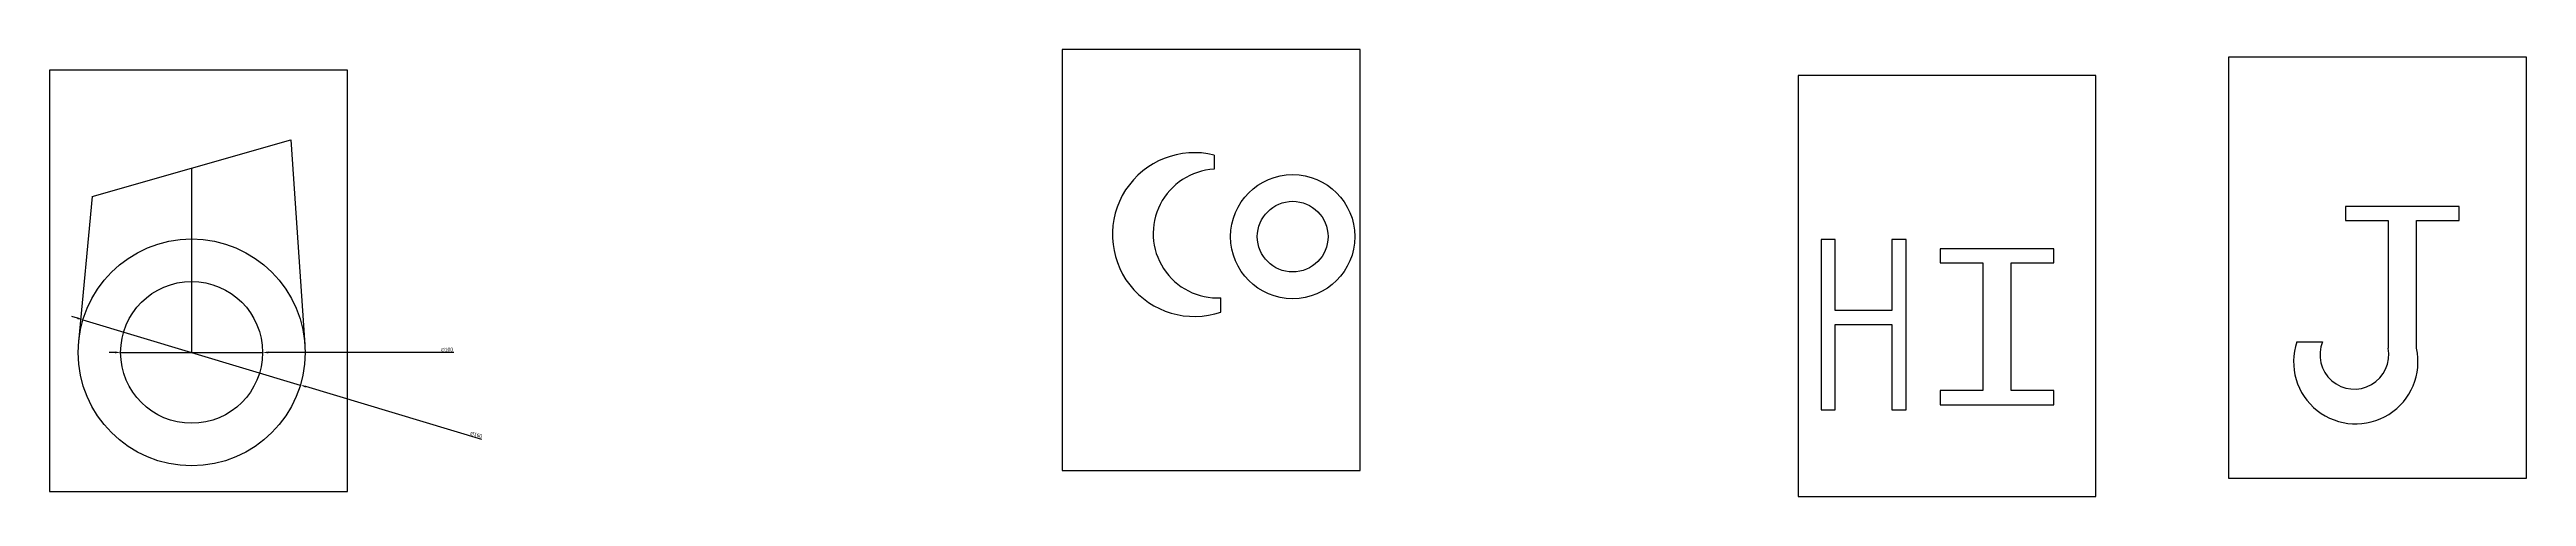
# Model space of a CAD drawing. Header units: millimetres. Extents: x 770 to 2516, y 998 to 1314.
import ezdxf

# ---------------------------------------------------------------- set-up
doc = ezdxf.new("R2010")
doc.units = ezdxf.units.MM
doc.styles.get("Standard").update_dxf_attribs({"font": 'arial.ttf'})
doc.dimstyles.new('ISO-25', dxfattribs={"dimtxt": 2.5, "dimasz": 4, "dimexe": 1.25, "dimexo": 0.625, "dimtad": 1, "dimtxsty": 'Standard', "dimcen": 2.5, "dimadec": 0, "dimazin": 0, "dimtfac": 1, "dimtmove": 0, "dimatfit": 3, "dimfxl": 1, "dimarcsym": 0})

# ---------------------------------------------------------------- blocks, each defined once
blk = doc.blocks.new('*D3')
at = {"color": 0, "lineweight": -2, "transparency": 16777216}
for p, q in [((816, 1100), (812, 1100)), ((820, 1100), (920, 1100)), ((1054.7, 1100), (924, 1100))]:
    blk.add_line(p, q, dxfattribs=at)
at = {"color": 0, "transparency": 16777216}
for points in [[(816, 1100.7), (816, 1099.3), (820, 1100)], [(924, 1100.7), (924, 1099.3), (920, 1100)]]:
    blk.add_solid(points, dxfattribs=at)
at = {"layer": 'Defpoints', "color": 0, "transparency": 16777216}
for p in [(820, 1100), (920, 1100)]:
    blk.add_point(p, dxfattribs=at)
at = {"color": 0, "transparency": 16777216, "insert": (1050, 1102), "char_height": 2.5, "attachment_point": 5}
blk.add_mtext('∅100', dxfattribs=at)
blk = doc.blocks.new('*D4')
at = {"color": 0, "lineweight": -2, "transparency": 16777216}
for p, q in [((789.5, 1124.1), (785.7, 1125.3)), ((793.4, 1123), (946.6, 1077)), ((1074.5, 1038.6), (950.5, 1075.9))]:
    blk.add_line(p, q, dxfattribs=at)
at = {"color": 0, "transparency": 16777216}
for points in [[(789.7, 1124.8), (789.4, 1123.5), (793.4, 1123)], [(950.6, 1076.5), (950.3, 1075.2), (946.6, 1077)]]:
    blk.add_solid(points, dxfattribs=at)
at = {"layer": 'Defpoints', "color": 0, "transparency": 16777216}
for p in [(793.4, 1123), (946.6, 1077)]:
    blk.add_point(p, dxfattribs=at)
at = {"color": 0, "transparency": 16777216, "insert": (1070.6, 1041.9), "char_height": 2.5, "attachment_point": 5, "rotation": 343.3008}
blk.add_mtext('∅160', dxfattribs=at)

msp = doc.modelspace()

# ---------------------------------------------------------------- linework, layer by layer
for p, q in [((1693.489, 1313.637), (1483.489, 1313.637)), ((1483.489, 1313.637), (1483.489, 1016.637)), ((1693.489, 1016.637), (1693.489, 1313.637)), ((979.871, 1299.015), (769.871, 1299.015)), ((769.871, 1299.015), (769.871, 1002.015)), ((979.871, 1002.015), (979.871, 1299.015)), ((2212.175, 1295.396), (2002.175, 1295.396)), ((2002.175, 1295.396), (2002.175, 998.396)), ((2212.175, 998.396), (2212.175, 1295.396)), ((2515.562, 1308.256), (2305.562, 1308.256)), ((2305.562, 1308.256), (2305.562, 1011.256)), ((2515.562, 1011.256), (2515.562, 1308.256)), ((800, 1210), (940, 1250)), ((940, 1250), (949.816, 1105.419)), ((870, 1230), (870, 1100)), ((1590.667, 1239.154), (1590.667, 1229.154)), ((800, 1210), (790.352, 1107.497)), ((2468.035, 1202.972), (2388.035, 1202.972)), ((2388.035, 1202.972), (2388.035, 1192.972)), ((2388.035, 1192.972), (2418.035, 1192.972)), ((2418.035, 1192.972), (2418.035, 1102.972)), ((2438.035, 1102.972), (2438.035, 1192.972)), ((2438.035, 1192.972), (2468.035, 1192.972)), ((2468.035, 1192.972), (2468.035, 1202.972)), ((2028.404, 1179.591), (2018.404, 1179.591)), ((2018.404, 1179.591), (2018.404, 1059.591)), ((2028.404, 1129.591), (2028.404, 1179.591)), ((2078.404, 1179.591), (2068.404, 1179.591)), ((2068.404, 1179.591), (2068.404, 1129.591)), ((2078.404, 1059.591), (2078.404, 1179.591)), ((2182.445, 1173.114), (2102.445, 1173.114)), ((2102.445, 1173.114), (2102.445, 1163.114)), ((2182.445, 1163.114), (2182.445, 1173.114)), ((2102.445, 1163.114), (2132.445, 1163.114)), ((2132.445, 1163.114), (2132.445, 1073.114)), ((2152.445, 1073.114), (2152.445, 1163.114)), ((2152.445, 1163.114), (2182.445, 1163.114)), ((1595.484, 1128.497), (1595.484, 1138.497)), ((2068.404, 1129.591), (2028.404, 1129.591)), ((2028.404, 1059.591), (2028.404, 1119.591)), ((2028.404, 1119.591), (2068.404, 1119.591)), ((2068.404, 1119.591), (2068.404, 1059.591)), ((2353.734, 1107.483), (2371.799, 1107.483)), ((2132.445, 1073.114), (2102.445, 1073.114)), ((2102.445, 1073.114), (2102.445, 1063.114)), ((2182.445, 1073.114), (2152.445, 1073.114)), ((2182.445, 1063.114), (2182.445, 1073.114)), ((2018.404, 1059.591), (2028.404, 1059.591)), ((2068.404, 1059.591), (2078.404, 1059.591)), ((2102.445, 1063.114), (2182.445, 1063.114)), ((1483.489, 1016.637), (1693.489, 1016.637)), ((769.871, 1002.015), (979.871, 1002.015)), ((2002.175, 998.396), (2212.175, 998.396)), ((2305.562, 1011.256), (2515.562, 1011.256))]:
    msp.add_line(p, q)
for centre, radius in [((1646.019, 1181.649), 43.794), ((1646.019, 1181.649), 24.917), ((870, 1100), 80), ((870, 1100), 50)]:
    msp.add_circle(centre, radius)
for centre, radius, start, end in [((1576.729, 1183.114), 57.747, 76.033006, 288.95211), ((1593.076, 1183.826), 45.392, 93.041507, 273.041507), ((2395.253, 1093.418), 43.836, 161.285656, 12.588767), ((2394.246, 1098.347), 24.235, 157.853892, 11.002204)]:
    msp.add_arc(centre, radius, start, end)

# ---------------------------------------------------------------- dimensions: what is measured, and where the dimension line sits
for p1, p2, picture, middle in [((793.374, 1122.988), (946.626, 1077.012), '*D4', (1070, 1040)), ((820, 1100), (920, 1100), '*D3', (1050, 1100))]:
    dim = msp.add_diameter_dim_2p(p1=p1, p2=p2, dimstyle='ISO-25')
    dim.commit()
    dim.dimension.update_dxf_attribs({"geometry": picture, "text_midpoint": middle, "dimtype": 163})

doc.saveas('drawing.dxf')
